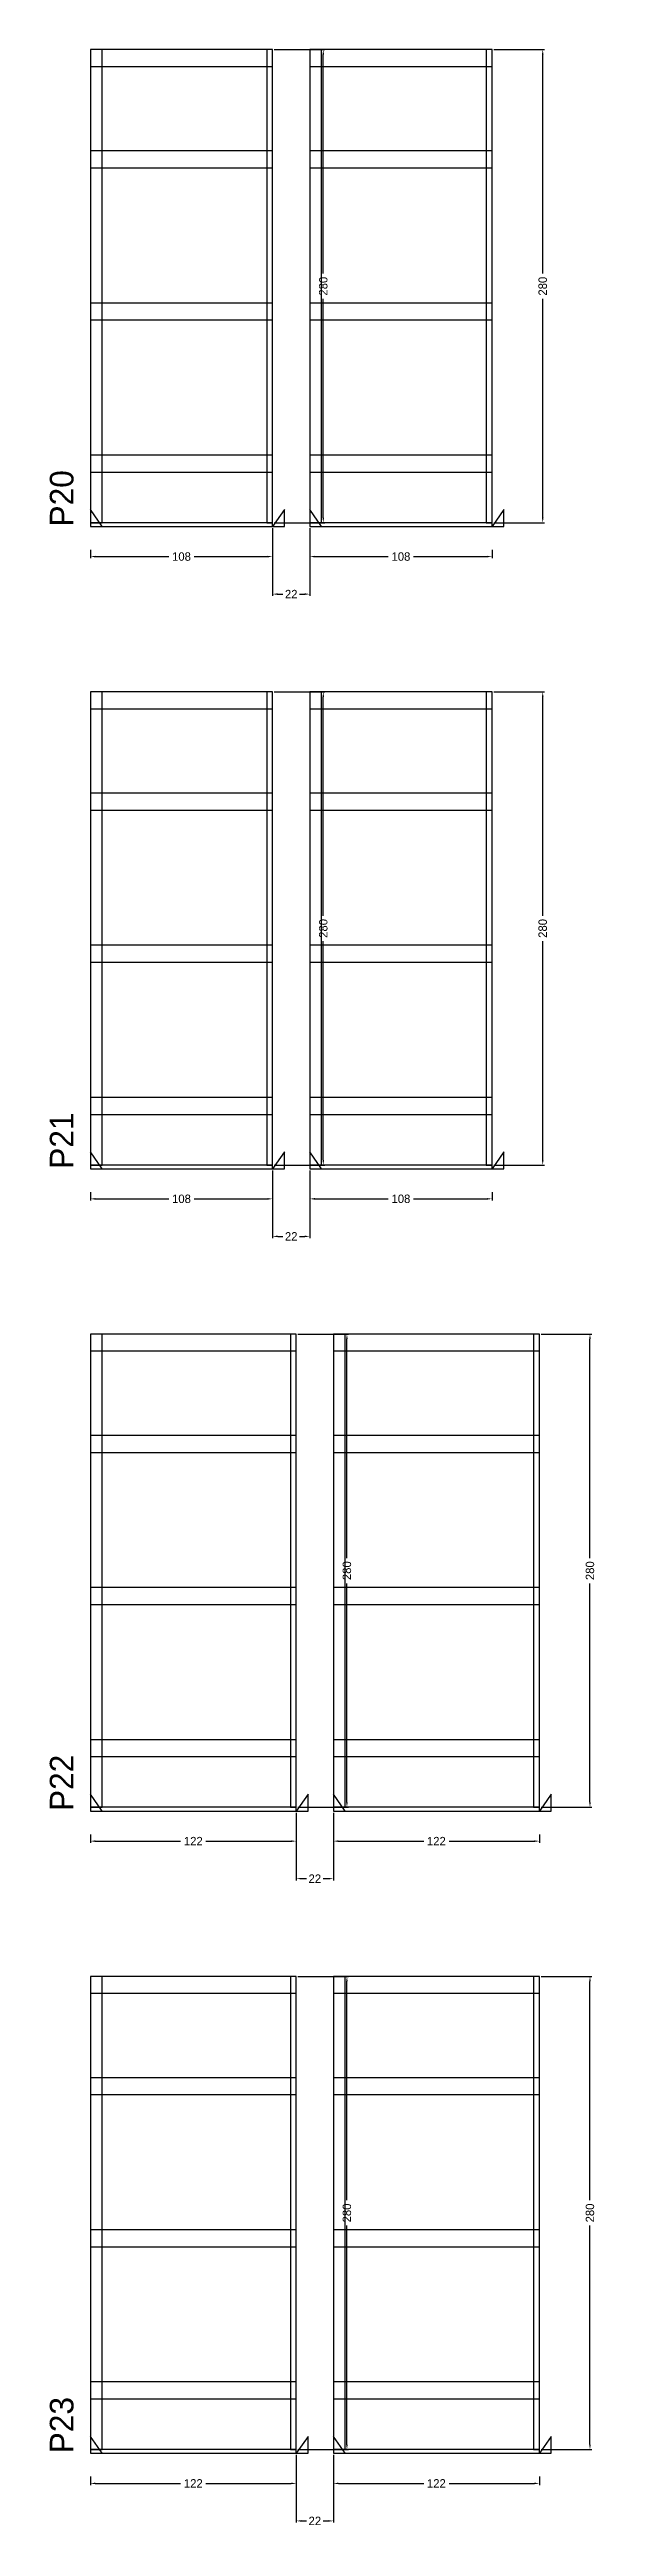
# Model space of a CAD drawing. Header units: centimetres. Extents: x -7000 to 4307, y -13306 to 295.
# Drawn here: x 3976 to 4299, y -8403 to -6938 of the extents above; entities that cross this region are included whole.
import ezdxf

# ---------------------------------------------------------------- set-up
doc = ezdxf.new("R2010")
doc.units = ezdxf.units.CM
for name, color, linetype in [('COTA', 241, 'Continuous'), ('NOMENCLATURA', 7, 'Continuous'), ('SARR_2.2x10', 60, 'Continuous'), ('SARR_2.2x7', 40, 'Continuous'), ('SARR_3.5x7', 81, 'Continuous')]:
    doc.layers.add(name, color=color, linetype=linetype)
doc.dimstyles.new('PAINEL-NOVA', dxfattribs={"dimtxt": 5, "dimasz": 3, "dimexe": 1, "dimexo": 1, "dimgap": 1, "dimtad": 1, "dimcen": 2.5, "dimazin": 3, "dimtfac": 1, "dimtmove": 0, "dimatfit": 3})

msp = doc.modelspace()

# ---------------------------------------------------------------- texts
at = {"layer": 'NOMENCLATURA'}
for s, p in [('P20', (3990, -7220)), ('P21', (3990, -7600)), ('P22', (3990, -7980)), ('P23', (3990, -8360))]:
    msp.add_text(s, height=14, rotation=90, dxfattribs=at).set_placement(p)

# ---------------------------------------------------------------- blocks, each defined once
blk = doc.blocks.new('_CLOSEDFILLED')
at = {"color": 0, "linetype": 'BYBLOCK'}
blk.add_solid([(-1, 0.16), (0, 0), (-1, -0.16)], dxfattribs=at)
blk = doc.blocks.new('*D769')
for p, q in [((4000, -8373.8), (4000, -8378.8)), ((4003, -8377.8), (4053.5, -8377.8)), ((4068.5, -8377.8), (4119, -8377.8)), ((4122, -8373.8), (4122, -8378.8))]:
    blk.add_line(p, q)
at = {"layer": 'Defpoints'}
for p in [(4000, -8372.8), (4000, -8377.8), (4122, -8372.8)]:
    blk.add_point(p, dxfattribs=at)
at = {"layer": 'SARR_2.2x10', "xscale": 3, "yscale": 3, "rotation": 180}
blk.add_blockref('_CLOSEDFILLED', (4000, -8377.8), dxfattribs=at)
at = {"layer": 'SARR_2.2x10', "xscale": 3, "yscale": 3}
blk.add_blockref('_CLOSEDFILLED', (4122, -8377.8), dxfattribs=at)
at = {"layer": 'SARR_2.2x10', "insert": (4061, -8377.8), "char_height": 5, "attachment_point": 5}
blk.add_mtext('122', dxfattribs=at)
blk = doc.blocks.new('*D770')
for p, q in [((4123, -8077.8), (4153, -8077.8)), ((4152, -8210.3), (4152, -8080.8)), ((4152, -8354.8), (4152, -8225.3)), ((4123, -8357.8), (4153, -8357.8))]:
    blk.add_line(p, q)
at = {"layer": 'Defpoints'}
for p in [(4122, -8077.8), (4122, -8357.8), (4152, -8357.8)]:
    blk.add_point(p, dxfattribs=at)
at = {"layer": 'SARR_2.2x10', "xscale": 3, "yscale": 3}
for p, rotation in [((4152, -8077.8), 90), ((4152, -8357.8), 270)]:
    blk.add_blockref('_CLOSEDFILLED', p, dxfattribs=dict(at, rotation=rotation))
at = {"layer": 'SARR_2.2x10', "insert": (4152, -8217.8), "char_height": 5, "attachment_point": 5, "rotation": 90}
blk.add_mtext('280', dxfattribs=at)
blk = doc.blocks.new('GRA-E')
at = {"layer": 'SARR_2.2x7'}
blk.add_lwpolyline([(0, 0), (7, 0), (0, 10)], close=True, dxfattribs=at)
blk = doc.blocks.new('GRA-D')
at = {"layer": 'SARR_2.2x7'}
blk.add_lwpolyline([(0, 0), (7, 0), (7, 10)], close=True, dxfattribs=at)
blk = doc.blocks.new('*D771')
for p, q in [((4144, -8373.8), (4144, -8378.8)), ((4147, -8377.8), (4197.5, -8377.8)), ((4212.5, -8377.8), (4263, -8377.8)), ((4266, -8373.8), (4266, -8378.8))]:
    blk.add_line(p, q)
at = {"layer": 'Defpoints'}
for p in [(4144, -8372.8), (4144, -8377.8), (4266, -8372.8)]:
    blk.add_point(p, dxfattribs=at)
at = {"layer": 'SARR_2.2x10', "xscale": 3, "yscale": 3, "rotation": 180}
blk.add_blockref('_CLOSEDFILLED', (4144, -8377.8), dxfattribs=at)
at = {"layer": 'SARR_2.2x10', "xscale": 3, "yscale": 3}
blk.add_blockref('_CLOSEDFILLED', (4266, -8377.8), dxfattribs=at)
at = {"layer": 'SARR_2.2x10', "insert": (4205, -8377.8), "char_height": 5, "attachment_point": 5}
blk.add_mtext('122', dxfattribs=at)
blk = doc.blocks.new('*D772')
for p, q in [((4267, -8077.8), (4297, -8077.8)), ((4296, -8210.3), (4296, -8080.8)), ((4296, -8354.8), (4296, -8225.3)), ((4267, -8357.8), (4297, -8357.8))]:
    blk.add_line(p, q)
at = {"layer": 'Defpoints'}
for p in [(4266, -8077.8), (4266, -8357.8), (4296, -8357.8)]:
    blk.add_point(p, dxfattribs=at)
at = {"layer": 'SARR_2.2x10', "xscale": 3, "yscale": 3}
for p, rotation in [((4296, -8077.8), 90), ((4296, -8357.8), 270)]:
    blk.add_blockref('_CLOSEDFILLED', p, dxfattribs=dict(at, rotation=rotation))
at = {"layer": 'SARR_2.2x10', "insert": (4296, -8217.8), "char_height": 5, "attachment_point": 5, "rotation": 90}
blk.add_mtext('280', dxfattribs=at)
blk = doc.blocks.new('*D773')
for p, q in [((4267, -8077.8), (4297, -8077.8)), ((4296, -8210.3), (4296, -8080.8)), ((4296, -8354.8), (4296, -8225.3)), ((4267, -8357.8), (4297, -8357.8))]:
    blk.add_line(p, q)
at = {"layer": 'Defpoints'}
for p in [(4266, -8077.8), (4266, -8357.8), (4296, -8357.8)]:
    blk.add_point(p, dxfattribs=at)
at = {"layer": 'SARR_2.2x10', "xscale": 3, "yscale": 3}
for p, rotation in [((4296, -8077.8), 90), ((4296, -8357.8), 270)]:
    blk.add_blockref('_CLOSEDFILLED', p, dxfattribs=dict(at, rotation=rotation))
at = {"layer": 'SARR_2.2x10', "insert": (4296, -8217.8), "char_height": 5, "attachment_point": 5, "rotation": 90}
blk.add_mtext('280', dxfattribs=at)
blk = doc.blocks.new('*D774')
for p, q in [((4267, -8077.8), (4297, -8077.8)), ((4296, -8210.3), (4296, -8080.8)), ((4296, -8354.8), (4296, -8225.3)), ((4267, -8357.8), (4297, -8357.8))]:
    blk.add_line(p, q)
at = {"layer": 'Defpoints'}
for p in [(4266, -8077.8), (4266, -8357.8), (4296, -8357.8)]:
    blk.add_point(p, dxfattribs=at)
at = {"layer": 'SARR_2.2x10', "xscale": 3, "yscale": 3}
for p, rotation in [((4296, -8077.8), 90), ((4296, -8357.8), 270)]:
    blk.add_blockref('_CLOSEDFILLED', p, dxfattribs=dict(at, rotation=rotation))
at = {"layer": 'SARR_2.2x10', "insert": (4296, -8217.8), "char_height": 5, "attachment_point": 5, "rotation": 90}
blk.add_mtext('280', dxfattribs=at)
blk = doc.blocks.new('*D775')
for p, q in [((4267, -8077.8), (4297, -8077.8)), ((4296, -8210.3), (4296, -8080.8)), ((4296, -8354.8), (4296, -8225.3)), ((4267, -8357.8), (4297, -8357.8))]:
    blk.add_line(p, q)
at = {"layer": 'Defpoints'}
for p in [(4266, -8077.8), (4266, -8357.8), (4296, -8357.8)]:
    blk.add_point(p, dxfattribs=at)
at = {"layer": 'SARR_2.2x10', "xscale": 3, "yscale": 3}
for p, rotation in [((4296, -8077.8), 90), ((4296, -8357.8), 270)]:
    blk.add_blockref('_CLOSEDFILLED', p, dxfattribs=dict(at, rotation=rotation))
at = {"layer": 'SARR_2.2x10', "insert": (4296, -8217.8), "char_height": 5, "attachment_point": 5, "rotation": 90}
blk.add_mtext('280', dxfattribs=at)
blk = doc.blocks.new('*D776')
for p, q in [((4267, -8077.8), (4297, -8077.8)), ((4296, -8210.3), (4296, -8080.8)), ((4296, -8354.8), (4296, -8225.3)), ((4267, -8357.8), (4297, -8357.8))]:
    blk.add_line(p, q)
at = {"layer": 'Defpoints'}
for p in [(4266, -8077.8), (4266, -8357.8), (4296, -8357.8)]:
    blk.add_point(p, dxfattribs=at)
at = {"layer": 'SARR_2.2x10', "xscale": 3, "yscale": 3}
for p, rotation in [((4296, -8077.8), 90), ((4296, -8357.8), 270)]:
    blk.add_blockref('_CLOSEDFILLED', p, dxfattribs=dict(at, rotation=rotation))
at = {"layer": 'SARR_2.2x10', "insert": (4296, -8217.8), "char_height": 5, "attachment_point": 5, "rotation": 90}
blk.add_mtext('280', dxfattribs=at)
blk = doc.blocks.new('*D777')
for p, q in [((4267, -8077.8), (4297, -8077.8)), ((4296, -8210.3), (4296, -8080.8)), ((4296, -8354.8), (4296, -8225.3)), ((4267, -8357.8), (4297, -8357.8))]:
    blk.add_line(p, q)
at = {"layer": 'Defpoints'}
for p in [(4266, -8077.8), (4266, -8357.8), (4296, -8357.8)]:
    blk.add_point(p, dxfattribs=at)
at = {"layer": 'SARR_2.2x10', "xscale": 3, "yscale": 3}
for p, rotation in [((4296, -8077.8), 90), ((4296, -8357.8), 270)]:
    blk.add_blockref('_CLOSEDFILLED', p, dxfattribs=dict(at, rotation=rotation))
at = {"layer": 'SARR_2.2x10', "insert": (4296, -8217.8), "char_height": 5, "attachment_point": 5, "rotation": 90}
blk.add_mtext('280', dxfattribs=at)
blk = doc.blocks.new('*D778')
for p, q in [((4267, -8077.8), (4297, -8077.8)), ((4296, -8210.3), (4296, -8080.8)), ((4296, -8354.8), (4296, -8225.3)), ((4267, -8357.8), (4297, -8357.8))]:
    blk.add_line(p, q)
at = {"layer": 'Defpoints'}
for p in [(4266, -8077.8), (4266, -8357.8), (4296, -8357.8)]:
    blk.add_point(p, dxfattribs=at)
at = {"layer": 'SARR_2.2x10', "xscale": 3, "yscale": 3}
for p, rotation in [((4296, -8077.8), 90), ((4296, -8357.8), 270)]:
    blk.add_blockref('_CLOSEDFILLED', p, dxfattribs=dict(at, rotation=rotation))
at = {"layer": 'SARR_2.2x10', "insert": (4296, -8217.8), "char_height": 5, "attachment_point": 5, "rotation": 90}
blk.add_mtext('280', dxfattribs=at)
blk = doc.blocks.new('*D779')
for p, q in [((4267, -8077.8), (4297, -8077.8)), ((4296, -8210.3), (4296, -8080.8)), ((4296, -8354.8), (4296, -8225.3)), ((4267, -8357.8), (4297, -8357.8))]:
    blk.add_line(p, q)
at = {"layer": 'Defpoints'}
for p in [(4266, -8077.8), (4266, -8357.8), (4296, -8357.8)]:
    blk.add_point(p, dxfattribs=at)
at = {"layer": 'SARR_2.2x10', "xscale": 3, "yscale": 3}
for p, rotation in [((4296, -8077.8), 90), ((4296, -8357.8), 270)]:
    blk.add_blockref('_CLOSEDFILLED', p, dxfattribs=dict(at, rotation=rotation))
at = {"layer": 'SARR_2.2x10', "insert": (4296, -8217.8), "char_height": 5, "attachment_point": 5, "rotation": 90}
blk.add_mtext('280', dxfattribs=at)
blk = doc.blocks.new('*D780')
for p, q in [((4267, -8077.8), (4297, -8077.8)), ((4296, -8210.3), (4296, -8080.8)), ((4296, -8354.8), (4296, -8225.3)), ((4267, -8357.8), (4297, -8357.8))]:
    blk.add_line(p, q)
at = {"layer": 'Defpoints'}
for p in [(4266, -8077.8), (4266, -8357.8), (4296, -8357.8)]:
    blk.add_point(p, dxfattribs=at)
at = {"layer": 'SARR_2.2x10', "xscale": 3, "yscale": 3}
for p, rotation in [((4296, -8077.8), 90), ((4296, -8357.8), 270)]:
    blk.add_blockref('_CLOSEDFILLED', p, dxfattribs=dict(at, rotation=rotation))
at = {"layer": 'SARR_2.2x10', "insert": (4296, -8217.8), "char_height": 5, "attachment_point": 5, "rotation": 90}
blk.add_mtext('280', dxfattribs=at)
blk = doc.blocks.new('*D781')
for p, q in [((4267, -8077.8), (4297, -8077.8)), ((4296, -8210.3), (4296, -8080.8)), ((4296, -8354.8), (4296, -8225.3)), ((4267, -8357.8), (4297, -8357.8))]:
    blk.add_line(p, q)
at = {"layer": 'Defpoints'}
for p in [(4266, -8077.8), (4266, -8357.8), (4296, -8357.8)]:
    blk.add_point(p, dxfattribs=at)
at = {"layer": 'SARR_2.2x10', "xscale": 3, "yscale": 3}
for p, rotation in [((4296, -8077.8), 90), ((4296, -8357.8), 270)]:
    blk.add_blockref('_CLOSEDFILLED', p, dxfattribs=dict(at, rotation=rotation))
at = {"layer": 'SARR_2.2x10', "insert": (4296, -8217.8), "char_height": 5, "attachment_point": 5, "rotation": 90}
blk.add_mtext('280', dxfattribs=at)
blk = doc.blocks.new('*D782')
for p, q in [((4122, -8361), (4122, -8401)), ((4144, -8361), (4144, -8401)), ((4125, -8400), (4128, -8400)), ((4138, -8400), (4141, -8400))]:
    blk.add_line(p, q)
at = {"layer": 'Defpoints'}
for p in [(4122, -8360), (4144, -8360), (4122, -8400)]:
    blk.add_point(p, dxfattribs=at)
at = {"layer": 'COTA', "xscale": 3, "yscale": 3, "rotation": 180}
blk.add_blockref('_CLOSEDFILLED', (4122, -8400), dxfattribs=at)
at = {"layer": 'COTA', "xscale": 3, "yscale": 3}
blk.add_blockref('_CLOSEDFILLED', (4144, -8400), dxfattribs=at)
at = {"layer": 'COTA', "insert": (4133, -8400), "char_height": 5, "attachment_point": 5}
blk.add_mtext('22', dxfattribs=at)
blk = doc.blocks.new('*D735')
for p, q in [((4000, -7993.8), (4000, -7998.8)), ((4003, -7997.8), (4053.5, -7997.8)), ((4068.5, -7997.8), (4119, -7997.8)), ((4122, -7993.8), (4122, -7998.8))]:
    blk.add_line(p, q)
at = {"layer": 'Defpoints'}
for p in [(4000, -7992.8), (4000, -7997.8), (4122, -7992.8)]:
    blk.add_point(p, dxfattribs=at)
at = {"layer": 'SARR_2.2x10', "xscale": 3, "yscale": 3, "rotation": 180}
blk.add_blockref('_CLOSEDFILLED', (4000, -7997.8), dxfattribs=at)
at = {"layer": 'SARR_2.2x10', "xscale": 3, "yscale": 3}
blk.add_blockref('_CLOSEDFILLED', (4122, -7997.8), dxfattribs=at)
at = {"layer": 'SARR_2.2x10', "insert": (4061, -7997.8), "char_height": 5, "attachment_point": 5}
blk.add_mtext('122', dxfattribs=at)
blk = doc.blocks.new('*D736')
for p, q in [((4123, -7697.8), (4153, -7697.8)), ((4152, -7830.3), (4152, -7700.8)), ((4152, -7974.8), (4152, -7845.3)), ((4123, -7977.8), (4153, -7977.8))]:
    blk.add_line(p, q)
at = {"layer": 'Defpoints'}
for p in [(4122, -7697.8), (4122, -7977.8), (4152, -7977.8)]:
    blk.add_point(p, dxfattribs=at)
at = {"layer": 'SARR_2.2x10', "xscale": 3, "yscale": 3}
for p, rotation in [((4152, -7697.8), 90), ((4152, -7977.8), 270)]:
    blk.add_blockref('_CLOSEDFILLED', p, dxfattribs=dict(at, rotation=rotation))
at = {"layer": 'SARR_2.2x10', "insert": (4152, -7837.8), "char_height": 5, "attachment_point": 5, "rotation": 90}
blk.add_mtext('280', dxfattribs=at)
blk = doc.blocks.new('*D737')
for p, q in [((4144, -7993.8), (4144, -7998.8)), ((4147, -7997.8), (4197.5, -7997.8)), ((4212.5, -7997.8), (4263, -7997.8)), ((4266, -7993.8), (4266, -7998.8))]:
    blk.add_line(p, q)
at = {"layer": 'Defpoints'}
for p in [(4144, -7992.8), (4144, -7997.8), (4266, -7992.8)]:
    blk.add_point(p, dxfattribs=at)
at = {"layer": 'SARR_2.2x10', "xscale": 3, "yscale": 3, "rotation": 180}
blk.add_blockref('_CLOSEDFILLED', (4144, -7997.8), dxfattribs=at)
at = {"layer": 'SARR_2.2x10', "xscale": 3, "yscale": 3}
blk.add_blockref('_CLOSEDFILLED', (4266, -7997.8), dxfattribs=at)
at = {"layer": 'SARR_2.2x10', "insert": (4205, -7997.8), "char_height": 5, "attachment_point": 5}
blk.add_mtext('122', dxfattribs=at)
blk = doc.blocks.new('*D738')
for p, q in [((4267, -7697.8), (4297, -7697.8)), ((4296, -7830.3), (4296, -7700.8)), ((4296, -7974.8), (4296, -7845.3)), ((4267, -7977.8), (4297, -7977.8))]:
    blk.add_line(p, q)
at = {"layer": 'Defpoints'}
for p in [(4266, -7697.8), (4266, -7977.8), (4296, -7977.8)]:
    blk.add_point(p, dxfattribs=at)
at = {"layer": 'SARR_2.2x10', "xscale": 3, "yscale": 3}
for p, rotation in [((4296, -7697.8), 90), ((4296, -7977.8), 270)]:
    blk.add_blockref('_CLOSEDFILLED', p, dxfattribs=dict(at, rotation=rotation))
at = {"layer": 'SARR_2.2x10', "insert": (4296, -7837.8), "char_height": 5, "attachment_point": 5, "rotation": 90}
blk.add_mtext('280', dxfattribs=at)
blk = doc.blocks.new('*D739')
for p, q in [((4267, -7697.8), (4297, -7697.8)), ((4296, -7830.3), (4296, -7700.8)), ((4296, -7974.8), (4296, -7845.3)), ((4267, -7977.8), (4297, -7977.8))]:
    blk.add_line(p, q)
at = {"layer": 'Defpoints'}
for p in [(4266, -7697.8), (4266, -7977.8), (4296, -7977.8)]:
    blk.add_point(p, dxfattribs=at)
at = {"layer": 'SARR_2.2x10', "xscale": 3, "yscale": 3}
for p, rotation in [((4296, -7697.8), 90), ((4296, -7977.8), 270)]:
    blk.add_blockref('_CLOSEDFILLED', p, dxfattribs=dict(at, rotation=rotation))
at = {"layer": 'SARR_2.2x10', "insert": (4296, -7837.8), "char_height": 5, "attachment_point": 5, "rotation": 90}
blk.add_mtext('280', dxfattribs=at)
blk = doc.blocks.new('*D740')
for p, q in [((4267, -7697.8), (4297, -7697.8)), ((4296, -7830.3), (4296, -7700.8)), ((4296, -7974.8), (4296, -7845.3)), ((4267, -7977.8), (4297, -7977.8))]:
    blk.add_line(p, q)
at = {"layer": 'Defpoints'}
for p in [(4266, -7697.8), (4266, -7977.8), (4296, -7977.8)]:
    blk.add_point(p, dxfattribs=at)
at = {"layer": 'SARR_2.2x10', "xscale": 3, "yscale": 3}
for p, rotation in [((4296, -7697.8), 90), ((4296, -7977.8), 270)]:
    blk.add_blockref('_CLOSEDFILLED', p, dxfattribs=dict(at, rotation=rotation))
at = {"layer": 'SARR_2.2x10', "insert": (4296, -7837.8), "char_height": 5, "attachment_point": 5, "rotation": 90}
blk.add_mtext('280', dxfattribs=at)
blk = doc.blocks.new('*D741')
for p, q in [((4267, -7697.8), (4297, -7697.8)), ((4296, -7830.3), (4296, -7700.8)), ((4296, -7974.8), (4296, -7845.3)), ((4267, -7977.8), (4297, -7977.8))]:
    blk.add_line(p, q)
at = {"layer": 'Defpoints'}
for p in [(4266, -7697.8), (4266, -7977.8), (4296, -7977.8)]:
    blk.add_point(p, dxfattribs=at)
at = {"layer": 'SARR_2.2x10', "xscale": 3, "yscale": 3}
for p, rotation in [((4296, -7697.8), 90), ((4296, -7977.8), 270)]:
    blk.add_blockref('_CLOSEDFILLED', p, dxfattribs=dict(at, rotation=rotation))
at = {"layer": 'SARR_2.2x10', "insert": (4296, -7837.8), "char_height": 5, "attachment_point": 5, "rotation": 90}
blk.add_mtext('280', dxfattribs=at)
blk = doc.blocks.new('*D742')
for p, q in [((4267, -7697.8), (4297, -7697.8)), ((4296, -7830.3), (4296, -7700.8)), ((4296, -7974.8), (4296, -7845.3)), ((4267, -7977.8), (4297, -7977.8))]:
    blk.add_line(p, q)
at = {"layer": 'Defpoints'}
for p in [(4266, -7697.8), (4266, -7977.8), (4296, -7977.8)]:
    blk.add_point(p, dxfattribs=at)
at = {"layer": 'SARR_2.2x10', "xscale": 3, "yscale": 3}
for p, rotation in [((4296, -7697.8), 90), ((4296, -7977.8), 270)]:
    blk.add_blockref('_CLOSEDFILLED', p, dxfattribs=dict(at, rotation=rotation))
at = {"layer": 'SARR_2.2x10', "insert": (4296, -7837.8), "char_height": 5, "attachment_point": 5, "rotation": 90}
blk.add_mtext('280', dxfattribs=at)
blk = doc.blocks.new('*D743')
for p, q in [((4267, -7697.8), (4297, -7697.8)), ((4296, -7830.3), (4296, -7700.8)), ((4296, -7974.8), (4296, -7845.3)), ((4267, -7977.8), (4297, -7977.8))]:
    blk.add_line(p, q)
at = {"layer": 'Defpoints'}
for p in [(4266, -7697.8), (4266, -7977.8), (4296, -7977.8)]:
    blk.add_point(p, dxfattribs=at)
at = {"layer": 'SARR_2.2x10', "xscale": 3, "yscale": 3}
for p, rotation in [((4296, -7697.8), 90), ((4296, -7977.8), 270)]:
    blk.add_blockref('_CLOSEDFILLED', p, dxfattribs=dict(at, rotation=rotation))
at = {"layer": 'SARR_2.2x10', "insert": (4296, -7837.8), "char_height": 5, "attachment_point": 5, "rotation": 90}
blk.add_mtext('280', dxfattribs=at)
blk = doc.blocks.new('*D744')
for p, q in [((4267, -7697.8), (4297, -7697.8)), ((4296, -7830.3), (4296, -7700.8)), ((4296, -7974.8), (4296, -7845.3)), ((4267, -7977.8), (4297, -7977.8))]:
    blk.add_line(p, q)
at = {"layer": 'Defpoints'}
for p in [(4266, -7697.8), (4266, -7977.8), (4296, -7977.8)]:
    blk.add_point(p, dxfattribs=at)
at = {"layer": 'SARR_2.2x10', "xscale": 3, "yscale": 3}
for p, rotation in [((4296, -7697.8), 90), ((4296, -7977.8), 270)]:
    blk.add_blockref('_CLOSEDFILLED', p, dxfattribs=dict(at, rotation=rotation))
at = {"layer": 'SARR_2.2x10', "insert": (4296, -7837.8), "char_height": 5, "attachment_point": 5, "rotation": 90}
blk.add_mtext('280', dxfattribs=at)
blk = doc.blocks.new('*D745')
for p, q in [((4267, -7697.8), (4297, -7697.8)), ((4296, -7830.3), (4296, -7700.8)), ((4296, -7974.8), (4296, -7845.3)), ((4267, -7977.8), (4297, -7977.8))]:
    blk.add_line(p, q)
at = {"layer": 'Defpoints'}
for p in [(4266, -7697.8), (4266, -7977.8), (4296, -7977.8)]:
    blk.add_point(p, dxfattribs=at)
at = {"layer": 'SARR_2.2x10', "xscale": 3, "yscale": 3}
for p, rotation in [((4296, -7697.8), 90), ((4296, -7977.8), 270)]:
    blk.add_blockref('_CLOSEDFILLED', p, dxfattribs=dict(at, rotation=rotation))
at = {"layer": 'SARR_2.2x10', "insert": (4296, -7837.8), "char_height": 5, "attachment_point": 5, "rotation": 90}
blk.add_mtext('280', dxfattribs=at)
blk = doc.blocks.new('*D746')
for p, q in [((4267, -7697.8), (4297, -7697.8)), ((4296, -7830.3), (4296, -7700.8)), ((4296, -7974.8), (4296, -7845.3)), ((4267, -7977.8), (4297, -7977.8))]:
    blk.add_line(p, q)
at = {"layer": 'Defpoints'}
for p in [(4266, -7697.8), (4266, -7977.8), (4296, -7977.8)]:
    blk.add_point(p, dxfattribs=at)
at = {"layer": 'SARR_2.2x10', "xscale": 3, "yscale": 3}
for p, rotation in [((4296, -7697.8), 90), ((4296, -7977.8), 270)]:
    blk.add_blockref('_CLOSEDFILLED', p, dxfattribs=dict(at, rotation=rotation))
at = {"layer": 'SARR_2.2x10', "insert": (4296, -7837.8), "char_height": 5, "attachment_point": 5, "rotation": 90}
blk.add_mtext('280', dxfattribs=at)
blk = doc.blocks.new('*D747')
for p, q in [((4267, -7697.8), (4297, -7697.8)), ((4296, -7830.3), (4296, -7700.8)), ((4296, -7974.8), (4296, -7845.3)), ((4267, -7977.8), (4297, -7977.8))]:
    blk.add_line(p, q)
at = {"layer": 'Defpoints'}
for p in [(4266, -7697.8), (4266, -7977.8), (4296, -7977.8)]:
    blk.add_point(p, dxfattribs=at)
at = {"layer": 'SARR_2.2x10', "xscale": 3, "yscale": 3}
for p, rotation in [((4296, -7697.8), 90), ((4296, -7977.8), 270)]:
    blk.add_blockref('_CLOSEDFILLED', p, dxfattribs=dict(at, rotation=rotation))
at = {"layer": 'SARR_2.2x10', "insert": (4296, -7837.8), "char_height": 5, "attachment_point": 5, "rotation": 90}
blk.add_mtext('280', dxfattribs=at)
blk = doc.blocks.new('*D748')
for p, q in [((4122, -7981), (4122, -8021)), ((4144, -7981), (4144, -8021)), ((4125, -8020), (4128, -8020)), ((4138, -8020), (4141, -8020))]:
    blk.add_line(p, q)
at = {"layer": 'Defpoints'}
for p in [(4122, -7980), (4144, -7980), (4122, -8020)]:
    blk.add_point(p, dxfattribs=at)
at = {"layer": 'COTA', "xscale": 3, "yscale": 3, "rotation": 180}
blk.add_blockref('_CLOSEDFILLED', (4122, -8020), dxfattribs=at)
at = {"layer": 'COTA', "xscale": 3, "yscale": 3}
blk.add_blockref('_CLOSEDFILLED', (4144, -8020), dxfattribs=at)
at = {"layer": 'COTA', "insert": (4133, -8020), "char_height": 5, "attachment_point": 5}
blk.add_mtext('22', dxfattribs=at)
blk = doc.blocks.new('*D701')
for p, q in [((4000, -7613.8), (4000, -7618.8)), ((4003, -7617.8), (4046.5, -7617.8)), ((4061.5, -7617.8), (4105, -7617.8)), ((4108, -7613.8), (4108, -7618.8))]:
    blk.add_line(p, q)
at = {"layer": 'Defpoints'}
for p in [(4000, -7612.8), (4000, -7617.8), (4108, -7612.8)]:
    blk.add_point(p, dxfattribs=at)
at = {"layer": 'SARR_2.2x10', "xscale": 3, "yscale": 3, "rotation": 180}
blk.add_blockref('_CLOSEDFILLED', (4000, -7617.8), dxfattribs=at)
at = {"layer": 'SARR_2.2x10', "xscale": 3, "yscale": 3}
blk.add_blockref('_CLOSEDFILLED', (4108, -7617.8), dxfattribs=at)
at = {"layer": 'SARR_2.2x10', "insert": (4054, -7617.8), "char_height": 5, "attachment_point": 5}
blk.add_mtext('108', dxfattribs=at)
blk = doc.blocks.new('*D702')
for p, q in [((4109, -7317.8), (4139, -7317.8)), ((4138, -7450.3), (4138, -7320.8)), ((4138, -7594.8), (4138, -7465.3)), ((4109, -7597.8), (4139, -7597.8))]:
    blk.add_line(p, q)
at = {"layer": 'Defpoints'}
for p in [(4108, -7317.8), (4108, -7597.8), (4138, -7597.8)]:
    blk.add_point(p, dxfattribs=at)
at = {"layer": 'SARR_2.2x10', "xscale": 3, "yscale": 3}
for p, rotation in [((4138, -7317.8), 90), ((4138, -7597.8), 270)]:
    blk.add_blockref('_CLOSEDFILLED', p, dxfattribs=dict(at, rotation=rotation))
at = {"layer": 'SARR_2.2x10', "insert": (4138, -7457.8), "char_height": 5, "attachment_point": 5, "rotation": 90}
blk.add_mtext('280', dxfattribs=at)
blk = doc.blocks.new('*D703')
for p, q in [((4130, -7613.8), (4130, -7618.8)), ((4133, -7617.8), (4176.5, -7617.8)), ((4191.5, -7617.8), (4235, -7617.8)), ((4238, -7613.8), (4238, -7618.8))]:
    blk.add_line(p, q)
at = {"layer": 'Defpoints'}
for p in [(4130, -7612.8), (4130, -7617.8), (4238, -7612.8)]:
    blk.add_point(p, dxfattribs=at)
at = {"layer": 'SARR_2.2x10', "xscale": 3, "yscale": 3, "rotation": 180}
blk.add_blockref('_CLOSEDFILLED', (4130, -7617.8), dxfattribs=at)
at = {"layer": 'SARR_2.2x10', "xscale": 3, "yscale": 3}
blk.add_blockref('_CLOSEDFILLED', (4238, -7617.8), dxfattribs=at)
at = {"layer": 'SARR_2.2x10', "insert": (4184, -7617.8), "char_height": 5, "attachment_point": 5}
blk.add_mtext('108', dxfattribs=at)
blk = doc.blocks.new('*D704')
for p, q in [((4239, -7317.8), (4269, -7317.8)), ((4268, -7450.3), (4268, -7320.8)), ((4268, -7594.8), (4268, -7465.3)), ((4239, -7597.8), (4269, -7597.8))]:
    blk.add_line(p, q)
at = {"layer": 'Defpoints'}
for p in [(4238, -7317.8), (4238, -7597.8), (4268, -7597.8)]:
    blk.add_point(p, dxfattribs=at)
at = {"layer": 'SARR_2.2x10', "xscale": 3, "yscale": 3}
for p, rotation in [((4268, -7317.8), 90), ((4268, -7597.8), 270)]:
    blk.add_blockref('_CLOSEDFILLED', p, dxfattribs=dict(at, rotation=rotation))
at = {"layer": 'SARR_2.2x10', "insert": (4268, -7457.8), "char_height": 5, "attachment_point": 5, "rotation": 90}
blk.add_mtext('280', dxfattribs=at)
blk = doc.blocks.new('*D705')
for p, q in [((4239, -7317.8), (4269, -7317.8)), ((4268, -7450.3), (4268, -7320.8)), ((4268, -7594.8), (4268, -7465.3)), ((4239, -7597.8), (4269, -7597.8))]:
    blk.add_line(p, q)
at = {"layer": 'Defpoints'}
for p in [(4238, -7317.8), (4238, -7597.8), (4268, -7597.8)]:
    blk.add_point(p, dxfattribs=at)
at = {"layer": 'SARR_2.2x10', "xscale": 3, "yscale": 3}
for p, rotation in [((4268, -7317.8), 90), ((4268, -7597.8), 270)]:
    blk.add_blockref('_CLOSEDFILLED', p, dxfattribs=dict(at, rotation=rotation))
at = {"layer": 'SARR_2.2x10', "insert": (4268, -7457.8), "char_height": 5, "attachment_point": 5, "rotation": 90}
blk.add_mtext('280', dxfattribs=at)
blk = doc.blocks.new('*D706')
for p, q in [((4239, -7317.8), (4269, -7317.8)), ((4268, -7450.3), (4268, -7320.8)), ((4268, -7594.8), (4268, -7465.3)), ((4239, -7597.8), (4269, -7597.8))]:
    blk.add_line(p, q)
at = {"layer": 'Defpoints'}
for p in [(4238, -7317.8), (4238, -7597.8), (4268, -7597.8)]:
    blk.add_point(p, dxfattribs=at)
at = {"layer": 'SARR_2.2x10', "xscale": 3, "yscale": 3}
for p, rotation in [((4268, -7317.8), 90), ((4268, -7597.8), 270)]:
    blk.add_blockref('_CLOSEDFILLED', p, dxfattribs=dict(at, rotation=rotation))
at = {"layer": 'SARR_2.2x10', "insert": (4268, -7457.8), "char_height": 5, "attachment_point": 5, "rotation": 90}
blk.add_mtext('280', dxfattribs=at)
blk = doc.blocks.new('*D707')
for p, q in [((4239, -7317.8), (4269, -7317.8)), ((4268, -7450.3), (4268, -7320.8)), ((4268, -7594.8), (4268, -7465.3)), ((4239, -7597.8), (4269, -7597.8))]:
    blk.add_line(p, q)
at = {"layer": 'Defpoints'}
for p in [(4238, -7317.8), (4238, -7597.8), (4268, -7597.8)]:
    blk.add_point(p, dxfattribs=at)
at = {"layer": 'SARR_2.2x10', "xscale": 3, "yscale": 3}
for p, rotation in [((4268, -7317.8), 90), ((4268, -7597.8), 270)]:
    blk.add_blockref('_CLOSEDFILLED', p, dxfattribs=dict(at, rotation=rotation))
at = {"layer": 'SARR_2.2x10', "insert": (4268, -7457.8), "char_height": 5, "attachment_point": 5, "rotation": 90}
blk.add_mtext('280', dxfattribs=at)
blk = doc.blocks.new('*D708')
for p, q in [((4239, -7317.8), (4269, -7317.8)), ((4268, -7450.3), (4268, -7320.8)), ((4268, -7594.8), (4268, -7465.3)), ((4239, -7597.8), (4269, -7597.8))]:
    blk.add_line(p, q)
at = {"layer": 'Defpoints'}
for p in [(4238, -7317.8), (4238, -7597.8), (4268, -7597.8)]:
    blk.add_point(p, dxfattribs=at)
at = {"layer": 'SARR_2.2x10', "xscale": 3, "yscale": 3}
for p, rotation in [((4268, -7317.8), 90), ((4268, -7597.8), 270)]:
    blk.add_blockref('_CLOSEDFILLED', p, dxfattribs=dict(at, rotation=rotation))
at = {"layer": 'SARR_2.2x10', "insert": (4268, -7457.8), "char_height": 5, "attachment_point": 5, "rotation": 90}
blk.add_mtext('280', dxfattribs=at)
blk = doc.blocks.new('*D709')
for p, q in [((4239, -7317.8), (4269, -7317.8)), ((4268, -7450.3), (4268, -7320.8)), ((4268, -7594.8), (4268, -7465.3)), ((4239, -7597.8), (4269, -7597.8))]:
    blk.add_line(p, q)
at = {"layer": 'Defpoints'}
for p in [(4238, -7317.8), (4238, -7597.8), (4268, -7597.8)]:
    blk.add_point(p, dxfattribs=at)
at = {"layer": 'SARR_2.2x10', "xscale": 3, "yscale": 3}
for p, rotation in [((4268, -7317.8), 90), ((4268, -7597.8), 270)]:
    blk.add_blockref('_CLOSEDFILLED', p, dxfattribs=dict(at, rotation=rotation))
at = {"layer": 'SARR_2.2x10', "insert": (4268, -7457.8), "char_height": 5, "attachment_point": 5, "rotation": 90}
blk.add_mtext('280', dxfattribs=at)
blk = doc.blocks.new('*D710')
for p, q in [((4239, -7317.8), (4269, -7317.8)), ((4268, -7450.3), (4268, -7320.8)), ((4268, -7594.8), (4268, -7465.3)), ((4239, -7597.8), (4269, -7597.8))]:
    blk.add_line(p, q)
at = {"layer": 'Defpoints'}
for p in [(4238, -7317.8), (4238, -7597.8), (4268, -7597.8)]:
    blk.add_point(p, dxfattribs=at)
at = {"layer": 'SARR_2.2x10', "xscale": 3, "yscale": 3}
for p, rotation in [((4268, -7317.8), 90), ((4268, -7597.8), 270)]:
    blk.add_blockref('_CLOSEDFILLED', p, dxfattribs=dict(at, rotation=rotation))
at = {"layer": 'SARR_2.2x10', "insert": (4268, -7457.8), "char_height": 5, "attachment_point": 5, "rotation": 90}
blk.add_mtext('280', dxfattribs=at)
blk = doc.blocks.new('*D711')
for p, q in [((4239, -7317.8), (4269, -7317.8)), ((4268, -7450.3), (4268, -7320.8)), ((4268, -7594.8), (4268, -7465.3)), ((4239, -7597.8), (4269, -7597.8))]:
    blk.add_line(p, q)
at = {"layer": 'Defpoints'}
for p in [(4238, -7317.8), (4238, -7597.8), (4268, -7597.8)]:
    blk.add_point(p, dxfattribs=at)
at = {"layer": 'SARR_2.2x10', "xscale": 3, "yscale": 3}
for p, rotation in [((4268, -7317.8), 90), ((4268, -7597.8), 270)]:
    blk.add_blockref('_CLOSEDFILLED', p, dxfattribs=dict(at, rotation=rotation))
at = {"layer": 'SARR_2.2x10', "insert": (4268, -7457.8), "char_height": 5, "attachment_point": 5, "rotation": 90}
blk.add_mtext('280', dxfattribs=at)
blk = doc.blocks.new('*D712')
for p, q in [((4239, -7317.8), (4269, -7317.8)), ((4268, -7450.3), (4268, -7320.8)), ((4268, -7594.8), (4268, -7465.3)), ((4239, -7597.8), (4269, -7597.8))]:
    blk.add_line(p, q)
at = {"layer": 'Defpoints'}
for p in [(4238, -7317.8), (4238, -7597.8), (4268, -7597.8)]:
    blk.add_point(p, dxfattribs=at)
at = {"layer": 'SARR_2.2x10', "xscale": 3, "yscale": 3}
for p, rotation in [((4268, -7317.8), 90), ((4268, -7597.8), 270)]:
    blk.add_blockref('_CLOSEDFILLED', p, dxfattribs=dict(at, rotation=rotation))
at = {"layer": 'SARR_2.2x10', "insert": (4268, -7457.8), "char_height": 5, "attachment_point": 5, "rotation": 90}
blk.add_mtext('280', dxfattribs=at)
blk = doc.blocks.new('*D713')
for p, q in [((4239, -7317.8), (4269, -7317.8)), ((4268, -7450.3), (4268, -7320.8)), ((4268, -7594.8), (4268, -7465.3)), ((4239, -7597.8), (4269, -7597.8))]:
    blk.add_line(p, q)
at = {"layer": 'Defpoints'}
for p in [(4238, -7317.8), (4238, -7597.8), (4268, -7597.8)]:
    blk.add_point(p, dxfattribs=at)
at = {"layer": 'SARR_2.2x10', "xscale": 3, "yscale": 3}
for p, rotation in [((4268, -7317.8), 90), ((4268, -7597.8), 270)]:
    blk.add_blockref('_CLOSEDFILLED', p, dxfattribs=dict(at, rotation=rotation))
at = {"layer": 'SARR_2.2x10', "insert": (4268, -7457.8), "char_height": 5, "attachment_point": 5, "rotation": 90}
blk.add_mtext('280', dxfattribs=at)
blk = doc.blocks.new('*D714')
for p, q in [((4108, -7601), (4108, -7641)), ((4130, -7601), (4130, -7641)), ((4111, -7640), (4114, -7640)), ((4124, -7640), (4127, -7640))]:
    blk.add_line(p, q)
at = {"layer": 'Defpoints'}
for p in [(4108, -7600), (4130, -7600), (4108, -7640)]:
    blk.add_point(p, dxfattribs=at)
at = {"layer": 'COTA', "xscale": 3, "yscale": 3, "rotation": 180}
blk.add_blockref('_CLOSEDFILLED', (4108, -7640), dxfattribs=at)
at = {"layer": 'COTA', "xscale": 3, "yscale": 3}
blk.add_blockref('_CLOSEDFILLED', (4130, -7640), dxfattribs=at)
at = {"layer": 'COTA', "insert": (4119, -7640), "char_height": 5, "attachment_point": 5}
blk.add_mtext('22', dxfattribs=at)
blk = doc.blocks.new('*D667')
for p, q in [((4000, -7233.8), (4000, -7238.8)), ((4003, -7237.8), (4046.5, -7237.8)), ((4061.5, -7237.8), (4105, -7237.8)), ((4108, -7233.8), (4108, -7238.8))]:
    blk.add_line(p, q)
at = {"layer": 'Defpoints'}
for p in [(4000, -7232.8), (4000, -7237.8), (4108, -7232.8)]:
    blk.add_point(p, dxfattribs=at)
at = {"layer": 'SARR_2.2x10', "xscale": 3, "yscale": 3, "rotation": 180}
blk.add_blockref('_CLOSEDFILLED', (4000, -7237.8), dxfattribs=at)
at = {"layer": 'SARR_2.2x10', "xscale": 3, "yscale": 3}
blk.add_blockref('_CLOSEDFILLED', (4108, -7237.8), dxfattribs=at)
at = {"layer": 'SARR_2.2x10', "insert": (4054, -7237.8), "char_height": 5, "attachment_point": 5}
blk.add_mtext('108', dxfattribs=at)
blk = doc.blocks.new('*D668')
for p, q in [((4109, -6937.8), (4139, -6937.8)), ((4138, -7070.3), (4138, -6940.8)), ((4138, -7214.8), (4138, -7085.3)), ((4109, -7217.8), (4139, -7217.8))]:
    blk.add_line(p, q)
at = {"layer": 'Defpoints'}
for p in [(4108, -6937.8), (4108, -7217.8), (4138, -7217.8)]:
    blk.add_point(p, dxfattribs=at)
at = {"layer": 'SARR_2.2x10', "xscale": 3, "yscale": 3}
for p, rotation in [((4138, -6937.8), 90), ((4138, -7217.8), 270)]:
    blk.add_blockref('_CLOSEDFILLED', p, dxfattribs=dict(at, rotation=rotation))
at = {"layer": 'SARR_2.2x10', "insert": (4138, -7077.8), "char_height": 5, "attachment_point": 5, "rotation": 90}
blk.add_mtext('280', dxfattribs=at)
blk = doc.blocks.new('*D669')
for p, q in [((4130, -7233.8), (4130, -7238.8)), ((4133, -7237.8), (4176.5, -7237.8)), ((4191.5, -7237.8), (4235, -7237.8)), ((4238, -7233.8), (4238, -7238.8))]:
    blk.add_line(p, q)
at = {"layer": 'Defpoints'}
for p in [(4130, -7232.8), (4130, -7237.8), (4238, -7232.8)]:
    blk.add_point(p, dxfattribs=at)
at = {"layer": 'SARR_2.2x10', "xscale": 3, "yscale": 3, "rotation": 180}
blk.add_blockref('_CLOSEDFILLED', (4130, -7237.8), dxfattribs=at)
at = {"layer": 'SARR_2.2x10', "xscale": 3, "yscale": 3}
blk.add_blockref('_CLOSEDFILLED', (4238, -7237.8), dxfattribs=at)
at = {"layer": 'SARR_2.2x10', "insert": (4184, -7237.8), "char_height": 5, "attachment_point": 5}
blk.add_mtext('108', dxfattribs=at)
blk = doc.blocks.new('*D670')
for p, q in [((4239, -6937.8), (4269, -6937.8)), ((4268, -7070.3), (4268, -6940.8)), ((4268, -7214.8), (4268, -7085.3)), ((4239, -7217.8), (4269, -7217.8))]:
    blk.add_line(p, q)
at = {"layer": 'Defpoints'}
for p in [(4238, -6937.8), (4238, -7217.8), (4268, -7217.8)]:
    blk.add_point(p, dxfattribs=at)
at = {"layer": 'SARR_2.2x10', "xscale": 3, "yscale": 3}
for p, rotation in [((4268, -6937.8), 90), ((4268, -7217.8), 270)]:
    blk.add_blockref('_CLOSEDFILLED', p, dxfattribs=dict(at, rotation=rotation))
at = {"layer": 'SARR_2.2x10', "insert": (4268, -7077.8), "char_height": 5, "attachment_point": 5, "rotation": 90}
blk.add_mtext('280', dxfattribs=at)
blk = doc.blocks.new('*D671')
for p, q in [((4239, -6937.8), (4269, -6937.8)), ((4268, -7070.3), (4268, -6940.8)), ((4268, -7214.8), (4268, -7085.3)), ((4239, -7217.8), (4269, -7217.8))]:
    blk.add_line(p, q)
at = {"layer": 'Defpoints'}
for p in [(4238, -6937.8), (4238, -7217.8), (4268, -7217.8)]:
    blk.add_point(p, dxfattribs=at)
at = {"layer": 'SARR_2.2x10', "xscale": 3, "yscale": 3}
for p, rotation in [((4268, -6937.8), 90), ((4268, -7217.8), 270)]:
    blk.add_blockref('_CLOSEDFILLED', p, dxfattribs=dict(at, rotation=rotation))
at = {"layer": 'SARR_2.2x10', "insert": (4268, -7077.8), "char_height": 5, "attachment_point": 5, "rotation": 90}
blk.add_mtext('280', dxfattribs=at)
blk = doc.blocks.new('*D672')
for p, q in [((4239, -6937.8), (4269, -6937.8)), ((4268, -7070.3), (4268, -6940.8)), ((4268, -7214.8), (4268, -7085.3)), ((4239, -7217.8), (4269, -7217.8))]:
    blk.add_line(p, q)
at = {"layer": 'Defpoints'}
for p in [(4238, -6937.8), (4238, -7217.8), (4268, -7217.8)]:
    blk.add_point(p, dxfattribs=at)
at = {"layer": 'SARR_2.2x10', "xscale": 3, "yscale": 3}
for p, rotation in [((4268, -6937.8), 90), ((4268, -7217.8), 270)]:
    blk.add_blockref('_CLOSEDFILLED', p, dxfattribs=dict(at, rotation=rotation))
at = {"layer": 'SARR_2.2x10', "insert": (4268, -7077.8), "char_height": 5, "attachment_point": 5, "rotation": 90}
blk.add_mtext('280', dxfattribs=at)
blk = doc.blocks.new('*D673')
for p, q in [((4239, -6937.8), (4269, -6937.8)), ((4268, -7070.3), (4268, -6940.8)), ((4268, -7214.8), (4268, -7085.3)), ((4239, -7217.8), (4269, -7217.8))]:
    blk.add_line(p, q)
at = {"layer": 'Defpoints'}
for p in [(4238, -6937.8), (4238, -7217.8), (4268, -7217.8)]:
    blk.add_point(p, dxfattribs=at)
at = {"layer": 'SARR_2.2x10', "xscale": 3, "yscale": 3}
for p, rotation in [((4268, -6937.8), 90), ((4268, -7217.8), 270)]:
    blk.add_blockref('_CLOSEDFILLED', p, dxfattribs=dict(at, rotation=rotation))
at = {"layer": 'SARR_2.2x10', "insert": (4268, -7077.8), "char_height": 5, "attachment_point": 5, "rotation": 90}
blk.add_mtext('280', dxfattribs=at)
blk = doc.blocks.new('*D674')
for p, q in [((4239, -6937.8), (4269, -6937.8)), ((4268, -7070.3), (4268, -6940.8)), ((4268, -7214.8), (4268, -7085.3)), ((4239, -7217.8), (4269, -7217.8))]:
    blk.add_line(p, q)
at = {"layer": 'Defpoints'}
for p in [(4238, -6937.8), (4238, -7217.8), (4268, -7217.8)]:
    blk.add_point(p, dxfattribs=at)
at = {"layer": 'SARR_2.2x10', "xscale": 3, "yscale": 3}
for p, rotation in [((4268, -6937.8), 90), ((4268, -7217.8), 270)]:
    blk.add_blockref('_CLOSEDFILLED', p, dxfattribs=dict(at, rotation=rotation))
at = {"layer": 'SARR_2.2x10', "insert": (4268, -7077.8), "char_height": 5, "attachment_point": 5, "rotation": 90}
blk.add_mtext('280', dxfattribs=at)
blk = doc.blocks.new('*D675')
for p, q in [((4239, -6937.8), (4269, -6937.8)), ((4268, -7070.3), (4268, -6940.8)), ((4268, -7214.8), (4268, -7085.3)), ((4239, -7217.8), (4269, -7217.8))]:
    blk.add_line(p, q)
at = {"layer": 'Defpoints'}
for p in [(4238, -6937.8), (4238, -7217.8), (4268, -7217.8)]:
    blk.add_point(p, dxfattribs=at)
at = {"layer": 'SARR_2.2x10', "xscale": 3, "yscale": 3}
for p, rotation in [((4268, -6937.8), 90), ((4268, -7217.8), 270)]:
    blk.add_blockref('_CLOSEDFILLED', p, dxfattribs=dict(at, rotation=rotation))
at = {"layer": 'SARR_2.2x10', "insert": (4268, -7077.8), "char_height": 5, "attachment_point": 5, "rotation": 90}
blk.add_mtext('280', dxfattribs=at)
blk = doc.blocks.new('*D676')
for p, q in [((4239, -6937.8), (4269, -6937.8)), ((4268, -7070.3), (4268, -6940.8)), ((4268, -7214.8), (4268, -7085.3)), ((4239, -7217.8), (4269, -7217.8))]:
    blk.add_line(p, q)
at = {"layer": 'Defpoints'}
for p in [(4238, -6937.8), (4238, -7217.8), (4268, -7217.8)]:
    blk.add_point(p, dxfattribs=at)
at = {"layer": 'SARR_2.2x10', "xscale": 3, "yscale": 3}
for p, rotation in [((4268, -6937.8), 90), ((4268, -7217.8), 270)]:
    blk.add_blockref('_CLOSEDFILLED', p, dxfattribs=dict(at, rotation=rotation))
at = {"layer": 'SARR_2.2x10', "insert": (4268, -7077.8), "char_height": 5, "attachment_point": 5, "rotation": 90}
blk.add_mtext('280', dxfattribs=at)
blk = doc.blocks.new('*D677')
for p, q in [((4239, -6937.8), (4269, -6937.8)), ((4268, -7070.3), (4268, -6940.8)), ((4268, -7214.8), (4268, -7085.3)), ((4239, -7217.8), (4269, -7217.8))]:
    blk.add_line(p, q)
at = {"layer": 'Defpoints'}
for p in [(4238, -6937.8), (4238, -7217.8), (4268, -7217.8)]:
    blk.add_point(p, dxfattribs=at)
at = {"layer": 'SARR_2.2x10', "xscale": 3, "yscale": 3}
for p, rotation in [((4268, -6937.8), 90), ((4268, -7217.8), 270)]:
    blk.add_blockref('_CLOSEDFILLED', p, dxfattribs=dict(at, rotation=rotation))
at = {"layer": 'SARR_2.2x10', "insert": (4268, -7077.8), "char_height": 5, "attachment_point": 5, "rotation": 90}
blk.add_mtext('280', dxfattribs=at)
blk = doc.blocks.new('*D678')
for p, q in [((4239, -6937.8), (4269, -6937.8)), ((4268, -7070.3), (4268, -6940.8)), ((4268, -7214.8), (4268, -7085.3)), ((4239, -7217.8), (4269, -7217.8))]:
    blk.add_line(p, q)
at = {"layer": 'Defpoints'}
for p in [(4238, -6937.8), (4238, -7217.8), (4268, -7217.8)]:
    blk.add_point(p, dxfattribs=at)
at = {"layer": 'SARR_2.2x10', "xscale": 3, "yscale": 3}
for p, rotation in [((4268, -6937.8), 90), ((4268, -7217.8), 270)]:
    blk.add_blockref('_CLOSEDFILLED', p, dxfattribs=dict(at, rotation=rotation))
at = {"layer": 'SARR_2.2x10', "insert": (4268, -7077.8), "char_height": 5, "attachment_point": 5, "rotation": 90}
blk.add_mtext('280', dxfattribs=at)
blk = doc.blocks.new('*D679')
for p, q in [((4239, -6937.8), (4269, -6937.8)), ((4268, -7070.3), (4268, -6940.8)), ((4268, -7214.8), (4268, -7085.3)), ((4239, -7217.8), (4269, -7217.8))]:
    blk.add_line(p, q)
at = {"layer": 'Defpoints'}
for p in [(4238, -6937.8), (4238, -7217.8), (4268, -7217.8)]:
    blk.add_point(p, dxfattribs=at)
at = {"layer": 'SARR_2.2x10', "xscale": 3, "yscale": 3}
for p, rotation in [((4268, -6937.8), 90), ((4268, -7217.8), 270)]:
    blk.add_blockref('_CLOSEDFILLED', p, dxfattribs=dict(at, rotation=rotation))
at = {"layer": 'SARR_2.2x10', "insert": (4268, -7077.8), "char_height": 5, "attachment_point": 5, "rotation": 90}
blk.add_mtext('280', dxfattribs=at)
blk = doc.blocks.new('*D680')
for p, q in [((4108, -7221), (4108, -7261)), ((4130, -7221), (4130, -7261)), ((4111, -7260), (4114, -7260)), ((4124, -7260), (4127, -7260))]:
    blk.add_line(p, q)
at = {"layer": 'Defpoints'}
for p in [(4108, -7220), (4130, -7220), (4108, -7260)]:
    blk.add_point(p, dxfattribs=at)
at = {"layer": 'COTA', "xscale": 3, "yscale": 3, "rotation": 180}
blk.add_blockref('_CLOSEDFILLED', (4108, -7260), dxfattribs=at)
at = {"layer": 'COTA', "xscale": 3, "yscale": 3}
blk.add_blockref('_CLOSEDFILLED', (4130, -7260), dxfattribs=at)
at = {"layer": 'COTA', "insert": (4119, -7260), "char_height": 5, "attachment_point": 5}
blk.add_mtext('22', dxfattribs=at)

# ---------------------------------------------------------------- dimensions: what is measured, and where the dimension line sits
at = {"layer": 'COTA'}
for base, p1, p2, picture, middle in [((4108, -7260), (4108, -7220), (4130, -7220), '*D680', (4119, -7260)), ((4108, -7640), (4108, -7600), (4130, -7600), '*D714', (4119, -7640)), ((4122, -8020), (4122, -7980), (4144, -7980), '*D748', (4133, -8020)), ((4122, -8400), (4122, -8360), (4144, -8360), '*D782', (4133, -8400))]:
    dim = msp.add_linear_dim(base=base, p1=p1, p2=p2, dimstyle='PAINEL-NOVA', dxfattribs=at)
    dim.commit()
    dim.dimension.update_dxf_attribs({"geometry": picture, "text_midpoint": middle})
at = {"layer": 'SARR_2.2x10'}
for base, p1, p2, picture, middle in [((4138, -7217.8), (4108, -7217.8), (4108, -6937.8), '*D668', (4138, -7077.8)), ((4268, -7217.8), (4238, -7217.8), (4238, -6937.8), '*D670', (4268, -7077.8)), ((4268, -7217.8), (4238, -7217.8), (4238, -6937.8), '*D671', (4268, -7077.8)), ((4268, -7217.8), (4238, -7217.8), (4238, -6937.8), '*D672', (4268, -7077.8)), ((4268, -7217.8), (4238, -7217.8), (4238, -6937.8), '*D673', (4268, -7077.8)), ((4268, -7217.8), (4238, -7217.8), (4238, -6937.8), '*D674', (4268, -7077.8)), ((4268, -7217.8), (4238, -7217.8), (4238, -6937.8), '*D675', (4268, -7077.8)), ((4268, -7217.8), (4238, -7217.8), (4238, -6937.8), '*D676', (4268, -7077.8)), ((4268, -7217.8), (4238, -7217.8), (4238, -6937.8), '*D677', (4268, -7077.8)), ((4268, -7217.8), (4238, -7217.8), (4238, -6937.8), '*D678', (4268, -7077.8)), ((4268, -7217.8), (4238, -7217.8), (4238, -6937.8), '*D679', (4268, -7077.8)), ((4138, -7597.8), (4108, -7597.8), (4108, -7317.8), '*D702', (4138, -7457.8)), ((4268, -7597.8), (4238, -7597.8), (4238, -7317.8), '*D704', (4268, -7457.8)), ((4268, -7597.8), (4238, -7597.8), (4238, -7317.8), '*D705', (4268, -7457.8)), ((4268, -7597.8), (4238, -7597.8), (4238, -7317.8), '*D706', (4268, -7457.8)), ((4268, -7597.8), (4238, -7597.8), (4238, -7317.8), '*D707', (4268, -7457.8)), ((4268, -7597.8), (4238, -7597.8), (4238, -7317.8), '*D708', (4268, -7457.8)), ((4268, -7597.8), (4238, -7597.8), (4238, -7317.8), '*D709', (4268, -7457.8)), ((4268, -7597.8), (4238, -7597.8), (4238, -7317.8), '*D710', (4268, -7457.8)), ((4268, -7597.8), (4238, -7597.8), (4238, -7317.8), '*D711', (4268, -7457.8)), ((4268, -7597.8), (4238, -7597.8), (4238, -7317.8), '*D712', (4268, -7457.8)), ((4268, -7597.8), (4238, -7597.8), (4238, -7317.8), '*D713', (4268, -7457.8)), ((4152, -7977.8), (4122, -7977.8), (4122, -7697.8), '*D736', (4152, -7837.8)), ((4296, -7977.8), (4266, -7977.8), (4266, -7697.8), '*D738', (4296, -7837.8)), ((4296, -7977.8), (4266, -7977.8), (4266, -7697.8), '*D739', (4296, -7837.8)), ((4296, -7977.8), (4266, -7977.8), (4266, -7697.8), '*D740', (4296, -7837.8)), ((4296, -7977.8), (4266, -7977.8), (4266, -7697.8), '*D741', (4296, -7837.8)), ((4296, -7977.8), (4266, -7977.8), (4266, -7697.8), '*D742', (4296, -7837.8)), ((4296, -7977.8), (4266, -7977.8), (4266, -7697.8), '*D743', (4296, -7837.8)), ((4296, -7977.8), (4266, -7977.8), (4266, -7697.8), '*D744', (4296, -7837.8)), ((4296, -7977.8), (4266, -7977.8), (4266, -7697.8), '*D745', (4296, -7837.8)), ((4296, -7977.8), (4266, -7977.8), (4266, -7697.8), '*D746', (4296, -7837.8)), ((4296, -7977.8), (4266, -7977.8), (4266, -7697.8), '*D747', (4296, -7837.8)), ((4152, -8357.8), (4122, -8357.8), (4122, -8077.8), '*D770', (4152, -8217.8)), ((4296, -8357.8), (4266, -8357.8), (4266, -8077.8), '*D772', (4296, -8217.8)), ((4296, -8357.8), (4266, -8357.8), (4266, -8077.8), '*D773', (4296, -8217.8)), ((4296, -8357.8), (4266, -8357.8), (4266, -8077.8), '*D774', (4296, -8217.8)), ((4296, -8357.8), (4266, -8357.8), (4266, -8077.8), '*D775', (4296, -8217.8)), ((4296, -8357.8), (4266, -8357.8), (4266, -8077.8), '*D776', (4296, -8217.8)), ((4296, -8357.8), (4266, -8357.8), (4266, -8077.8), '*D777', (4296, -8217.8)), ((4296, -8357.8), (4266, -8357.8), (4266, -8077.8), '*D778', (4296, -8217.8)), ((4296, -8357.8), (4266, -8357.8), (4266, -8077.8), '*D779', (4296, -8217.8)), ((4296, -8357.8), (4266, -8357.8), (4266, -8077.8), '*D780', (4296, -8217.8)), ((4296, -8357.8), (4266, -8357.8), (4266, -8077.8), '*D781', (4296, -8217.8))]:
    dim = msp.add_linear_dim(base=base, p1=p1, p2=p2, angle=90, dimstyle='PAINEL-NOVA', dxfattribs=at)
    dim.commit()
    dim.dimension.update_dxf_attribs({"geometry": picture, "text_midpoint": middle})
for base, p1, p2, picture, middle in [((4000, -7237.8), (4000, -7232.8), (4108, -7232.8), '*D667', (4054, -7237.8)), ((4130, -7237.8), (4130, -7232.8), (4238, -7232.8), '*D669', (4184, -7237.8)), ((4000, -7617.8), (4000, -7612.8), (4108, -7612.8), '*D701', (4054, -7617.8)), ((4130, -7617.8), (4130, -7612.8), (4238, -7612.8), '*D703', (4184, -7617.8)), ((4000, -7997.8), (4000, -7992.8), (4122, -7992.8), '*D735', (4061, -7997.8)), ((4144, -7997.8), (4144, -7992.8), (4266, -7992.8), '*D737', (4205, -7997.8)), ((4000, -8377.8), (4000, -8372.8), (4122, -8372.8), '*D769', (4061, -8377.8)), ((4144, -8377.8), (4144, -8372.8), (4266, -8372.8), '*D771', (4205, -8377.8))]:
    dim = msp.add_linear_dim(base=base, p1=p1, p2=p2, dimstyle='PAINEL-NOVA', dxfattribs=at)
    dim.commit()
    dim.dimension.update_dxf_attribs({"geometry": picture, "text_midpoint": middle})

# ---------------------------------------------------------------- linework, layer by layer
at = {"layer": 'SARR_2.2x10'}
for p, q in [((4108, -6937.8), (4000, -6937.8)), ((4000, -6937.8), (4000, -6947.8)), ((4108, -6947.8), (4108, -6937.8)), ((4238, -6937.8), (4130, -6937.8)), ((4130, -6937.8), (4130, -6947.8)), ((4238, -6947.8), (4238, -6937.8)), ((4000, -6947.8), (4108, -6947.8)), ((4130, -6947.8), (4238, -6947.8)), ((4108, -6997.8), (4000, -6997.8)), ((4000, -6997.8), (4000, -7007.8)), ((4108, -7007.8), (4108, -6997.8)), ((4238, -6997.8), (4130, -6997.8)), ((4130, -6997.8), (4130, -7007.8)), ((4238, -7007.8), (4238, -6997.8)), ((4000, -7007.8), (4108, -7007.8)), ((4130, -7007.8), (4238, -7007.8)), ((4108, -7087.8), (4000, -7087.8)), ((4000, -7087.8), (4000, -7097.8)), ((4108, -7097.8), (4108, -7087.8)), ((4238, -7087.8), (4130, -7087.8)), ((4130, -7087.8), (4130, -7097.8)), ((4238, -7097.8), (4238, -7087.8)), ((4000, -7097.8), (4108, -7097.8)), ((4130, -7097.8), (4238, -7097.8)), ((4108, -7177.8), (4000, -7177.8)), ((4000, -7177.8), (4000, -7187.8)), ((4108, -7187.8), (4108, -7177.8)), ((4238, -7177.8), (4130, -7177.8)), ((4130, -7177.8), (4130, -7187.8)), ((4238, -7187.8), (4238, -7177.8)), ((4000, -7187.8), (4108, -7187.8)), ((4130, -7187.8), (4238, -7187.8)), ((4108, -7317.8), (4000, -7317.8)), ((4000, -7317.8), (4000, -7327.8)), ((4108, -7327.8), (4108, -7317.8)), ((4238, -7317.8), (4130, -7317.8)), ((4130, -7317.8), (4130, -7327.8)), ((4238, -7327.8), (4238, -7317.8)), ((4000, -7327.8), (4108, -7327.8)), ((4130, -7327.8), (4238, -7327.8)), ((4108, -7377.8), (4000, -7377.8)), ((4000, -7377.8), (4000, -7387.8)), ((4108, -7387.8), (4108, -7377.8)), ((4238, -7377.8), (4130, -7377.8)), ((4130, -7377.8), (4130, -7387.8)), ((4238, -7387.8), (4238, -7377.8)), ((4000, -7387.8), (4108, -7387.8)), ((4130, -7387.8), (4238, -7387.8)), ((4108, -7467.8), (4000, -7467.8)), ((4000, -7467.8), (4000, -7477.8)), ((4108, -7477.8), (4108, -7467.8)), ((4238, -7467.8), (4130, -7467.8)), ((4130, -7467.8), (4130, -7477.8)), ((4238, -7477.8), (4238, -7467.8)), ((4000, -7477.8), (4108, -7477.8)), ((4130, -7477.8), (4238, -7477.8)), ((4108, -7557.8), (4000, -7557.8)), ((4000, -7557.8), (4000, -7567.8)), ((4108, -7567.8), (4108, -7557.8)), ((4238, -7557.8), (4130, -7557.8)), ((4130, -7557.8), (4130, -7567.8)), ((4238, -7567.8), (4238, -7557.8)), ((4000, -7567.8), (4108, -7567.8)), ((4130, -7567.8), (4238, -7567.8)), ((4122, -7697.8), (4000, -7697.8)), ((4000, -7697.8), (4000, -7707.8)), ((4000, -7707.8), (4122, -7707.8)), ((4122, -7707.8), (4122, -7697.8)), ((4266, -7697.8), (4144, -7697.8)), ((4144, -7697.8), (4144, -7707.8)), ((4144, -7707.8), (4266, -7707.8)), ((4266, -7707.8), (4266, -7697.8)), ((4122, -7757.8), (4000, -7757.8)), ((4000, -7757.8), (4000, -7767.8)), ((4122, -7767.8), (4122, -7757.8)), ((4266, -7757.8), (4144, -7757.8)), ((4144, -7757.8), (4144, -7767.8)), ((4266, -7767.8), (4266, -7757.8)), ((4000, -7767.8), (4122, -7767.8)), ((4144, -7767.8), (4266, -7767.8)), ((4122, -7847.8), (4000, -7847.8)), ((4000, -7847.8), (4000, -7857.8)), ((4122, -7857.8), (4122, -7847.8)), ((4266, -7847.8), (4144, -7847.8)), ((4144, -7847.8), (4144, -7857.8)), ((4266, -7857.8), (4266, -7847.8)), ((4000, -7857.8), (4122, -7857.8)), ((4144, -7857.8), (4266, -7857.8)), ((4122, -7937.8), (4000, -7937.8)), ((4000, -7937.8), (4000, -7947.8)), ((4122, -7947.8), (4122, -7937.8)), ((4266, -7937.8), (4144, -7937.8)), ((4144, -7937.8), (4144, -7947.8)), ((4266, -7947.8), (4266, -7937.8)), ((4000, -7947.8), (4122, -7947.8)), ((4144, -7947.8), (4266, -7947.8)), ((4122, -8077.8), (4000, -8077.8)), ((4000, -8077.8), (4000, -8087.8)), ((4000, -8087.8), (4122, -8087.8)), ((4122, -8087.8), (4122, -8077.8)), ((4266, -8077.8), (4144, -8077.8)), ((4144, -8077.8), (4144, -8087.8)), ((4144, -8087.8), (4266, -8087.8)), ((4266, -8087.8), (4266, -8077.8)), ((4122, -8137.8), (4000, -8137.8)), ((4000, -8137.8), (4000, -8147.8)), ((4000, -8147.8), (4122, -8147.8)), ((4122, -8147.8), (4122, -8137.8)), ((4266, -8137.8), (4144, -8137.8)), ((4144, -8137.8), (4144, -8147.8)), ((4144, -8147.8), (4266, -8147.8)), ((4266, -8147.8), (4266, -8137.8)), ((4122, -8227.8), (4000, -8227.8)), ((4000, -8227.8), (4000, -8237.8)), ((4122, -8237.8), (4122, -8227.8)), ((4266, -8227.8), (4144, -8227.8)), ((4144, -8227.8), (4144, -8237.8)), ((4266, -8237.8), (4266, -8227.8)), ((4000, -8237.8), (4122, -8237.8)), ((4144, -8237.8), (4266, -8237.8)), ((4122, -8317.8), (4000, -8317.8)), ((4000, -8317.8), (4000, -8327.8)), ((4122, -8327.8), (4122, -8317.8)), ((4266, -8317.8), (4144, -8317.8)), ((4144, -8317.8), (4144, -8327.8)), ((4266, -8327.8), (4266, -8317.8)), ((4000, -8327.8), (4122, -8327.8)), ((4144, -8327.8), (4266, -8327.8))]:
    msp.add_line(p, q, dxfattribs=at)
at = {"layer": 'SARR_2.2x7'}
for p, q in [((4007, -6937.8), (4000, -6937.8)), ((4000, -6937.8), (4000, -7217.8)), ((4007, -7217.8), (4007, -6937.8)), ((4238, -6937.8), (4234.5, -6937.8)), ((4234.5, -6937.8), (4234.5, -7217.8)), ((4238, -7217.8), (4238, -6937.8)), ((4108, -7217.8), (4000, -7217.8)), ((4000, -7217.8), (4000, -7220)), ((4000, -7217.8), (4007, -7217.8)), ((4000, -7220), (4108, -7220)), ((4108, -7220), (4108, -7217.8)), ((4238, -7217.8), (4130, -7217.8)), ((4130, -7217.8), (4130, -7220)), ((4130, -7220), (4238, -7220)), ((4234.5, -7217.8), (4238, -7217.8)), ((4238, -7220), (4238, -7217.8)), ((4007, -7317.8), (4000, -7317.8)), ((4000, -7317.8), (4000, -7597.8)), ((4007, -7597.8), (4007, -7317.8)), ((4238, -7317.8), (4234.5, -7317.8)), ((4234.5, -7317.8), (4234.5, -7597.8)), ((4238, -7597.8), (4238, -7317.8)), ((4108, -7597.8), (4000, -7597.8)), ((4000, -7597.8), (4000, -7600)), ((4000, -7597.8), (4007, -7597.8)), ((4000, -7600), (4108, -7600)), ((4108, -7600), (4108, -7597.8)), ((4238, -7597.8), (4130, -7597.8)), ((4130, -7597.8), (4130, -7600)), ((4130, -7600), (4238, -7600)), ((4234.5, -7597.8), (4238, -7597.8)), ((4238, -7600), (4238, -7597.8)), ((4007, -7697.8), (4000, -7697.8)), ((4000, -7697.8), (4000, -7977.8)), ((4007, -7977.8), (4007, -7697.8)), ((4266, -7697.8), (4262.5, -7697.8)), ((4262.5, -7697.8), (4262.5, -7977.8)), ((4266, -7977.8), (4266, -7697.8)), ((4122, -7977.8), (4000, -7977.8)), ((4000, -7977.8), (4000, -7980)), ((4000, -7977.8), (4007, -7977.8)), ((4000, -7980), (4122, -7980)), ((4122, -7980), (4122, -7977.8)), ((4266, -7977.8), (4144, -7977.8)), ((4144, -7977.8), (4144, -7980)), ((4144, -7980), (4266, -7980)), ((4262.5, -7977.8), (4266, -7977.8)), ((4266, -7980), (4266, -7977.8)), ((4007, -8077.8), (4000, -8077.8)), ((4000, -8077.8), (4000, -8357.8)), ((4007, -8357.8), (4007, -8077.8)), ((4266, -8077.8), (4262.5, -8077.8)), ((4262.5, -8077.8), (4262.5, -8357.8)), ((4266, -8357.8), (4266, -8077.8)), ((4122, -8357.8), (4000, -8357.8)), ((4000, -8357.8), (4000, -8360)), ((4000, -8357.8), (4007, -8357.8)), ((4000, -8360), (4122, -8360)), ((4122, -8360), (4122, -8357.8)), ((4266, -8357.8), (4144, -8357.8)), ((4144, -8357.8), (4144, -8360)), ((4144, -8360), (4266, -8360)), ((4262.5, -8357.8), (4266, -8357.8)), ((4266, -8360), (4266, -8357.8))]:
    msp.add_line(p, q, dxfattribs=at)
at = {"layer": 'SARR_3.5x7'}
for p, q in [((4108, -6937.8), (4104.5, -6937.8)), ((4104.5, -6937.8), (4104.5, -7217.8)), ((4108, -7217.8), (4108, -6937.8)), ((4137, -6937.8), (4130, -6937.8)), ((4130, -6937.8), (4130, -7217.8)), ((4137, -7217.8), (4137, -6937.8)), ((4104.5, -7217.8), (4108, -7217.8)), ((4130, -7217.8), (4137, -7217.8)), ((4108, -7317.8), (4104.5, -7317.8)), ((4104.5, -7317.8), (4104.5, -7597.8)), ((4108, -7597.8), (4108, -7317.8)), ((4137, -7317.8), (4130, -7317.8)), ((4130, -7317.8), (4130, -7597.8)), ((4137, -7597.8), (4137, -7317.8)), ((4104.5, -7597.8), (4108, -7597.8)), ((4130, -7597.8), (4137, -7597.8)), ((4122, -7697.8), (4118.5, -7697.8)), ((4118.5, -7697.8), (4118.5, -7977.8)), ((4122, -7977.8), (4122, -7697.8)), ((4151, -7697.8), (4144, -7697.8)), ((4144, -7697.8), (4144, -7977.8)), ((4151, -7977.8), (4151, -7697.8)), ((4118.5, -7977.8), (4122, -7977.8)), ((4144, -7977.8), (4151, -7977.8)), ((4122, -8077.8), (4118.5, -8077.8)), ((4118.5, -8077.8), (4118.5, -8357.8)), ((4122, -8357.8), (4122, -8077.8)), ((4151, -8077.8), (4144, -8077.8)), ((4144, -8077.8), (4144, -8357.8)), ((4151, -8357.8), (4151, -8077.8)), ((4118.5, -8357.8), (4122, -8357.8)), ((4144, -8357.8), (4151, -8357.8))]:
    msp.add_line(p, q, dxfattribs=at)

# ---------------------------------------------------------------- block references
at = {"layer": 'SARR_2.2x7'}
for name, p in [('GRA-E', (4000, -7220)), ('GRA-D', (4108, -7220)), ('GRA-E', (4130, -7220)), ('GRA-D', (4238, -7220)), ('GRA-E', (4000, -7600)), ('GRA-D', (4108, -7600)), ('GRA-E', (4130, -7600)), ('GRA-D', (4238, -7600)), ('GRA-E', (4000, -7980)), ('GRA-D', (4122, -7980)), ('GRA-E', (4144, -7980)), ('GRA-D', (4266, -7980)), ('GRA-E', (4000, -8360)), ('GRA-D', (4122, -8360)), ('GRA-E', (4144, -8360)), ('GRA-D', (4266, -8360))]:
    msp.add_blockref(name, p, dxfattribs=at)

msp.set_redraw_order([(e.dxf.handle, doc.entitydb.next_handle()) for e in msp.query("TEXT MTEXT ATTDEF DIMENSION ARC_DIMENSION")])  # texts and dimensions are drawn at this point

doc.saveas('drawing.dxf')
